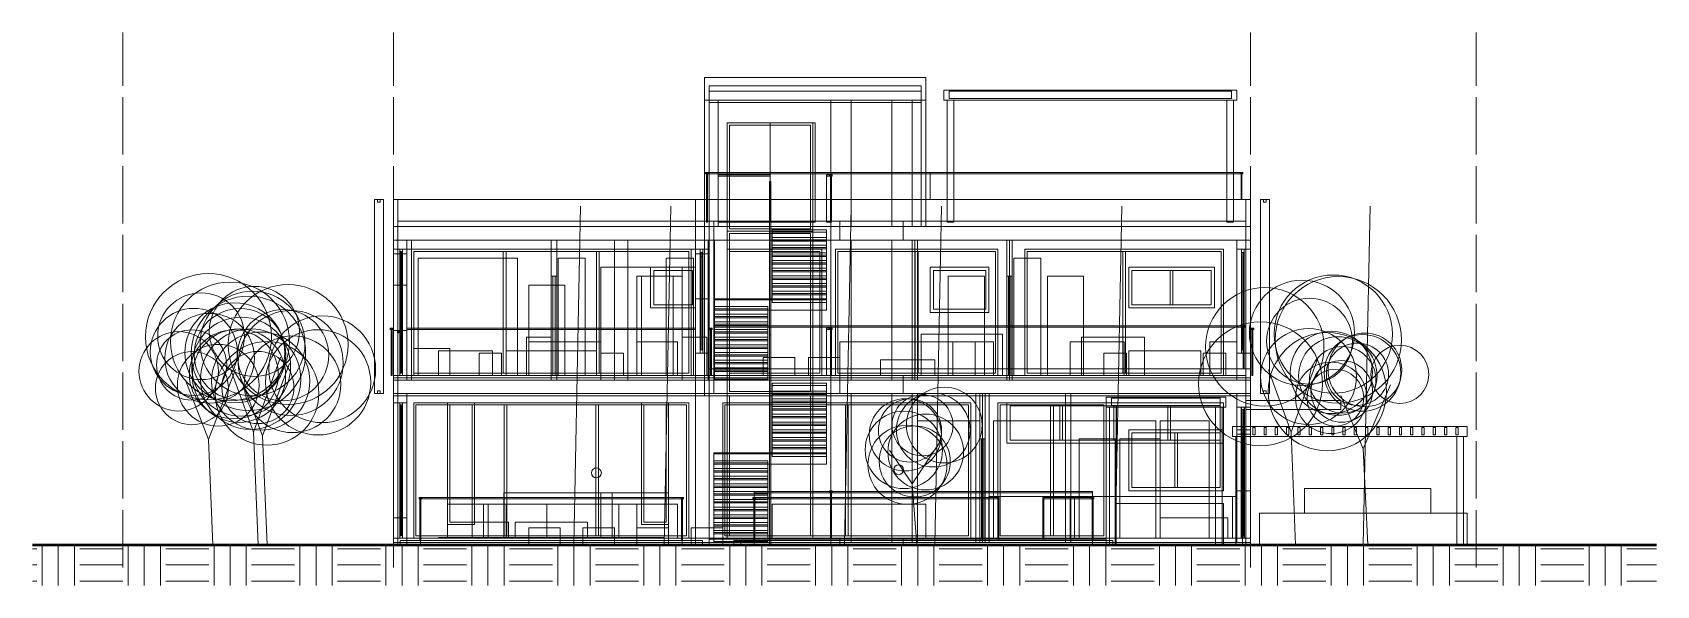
# Model space of a CAD drawing. Header units: metres. Extents: x -2 to 34, y -1.1 to 11.2.
import ezdxf

# ---------------------------------------------------------------- set-up
doc = ezdxf.new("R2010")
doc.units = ezdxf.units.M
doc.linetypes.add('DASHED', pattern=[1.524, 1.27, -0.254])
for name, color, linetype, lineweight in [('A-CUT', 7, 'Continuous', 50), ('A-HATCH', 8, 'Continuous', 9), ('A-HIDDEN', 8, 'DASHED', 18), ('A-THIN', 8, 'Continuous', 18)]:
    doc.layers.add(name, color=color, linetype=linetype, lineweight=lineweight)

msp = doc.modelspace()

# ---------------------------------------------------------------- hatches: boundary and pattern name
at = {"layer": 'A-HATCH'}
h = msp.add_hatch(dxfattribs=at)
h.set_pattern_fill('EARTH', scale=0.15)
h.paths.add_polyline_path([(34, -1.05), (34, -0.15), (-2, -0.15), (-2, -1.05), (34, -1.05)])

# ---------------------------------------------------------------- linework, layer by layer
at = {"layer": 'A-CUT'}
msp.add_line((-2, -0.15), (34, -0.15), dxfattribs=at)
at = {"layer": 'A-HIDDEN'}
for p, q in [((0, -0.65), (0, 11.2)), ((6, -0.65), (6, 11.2)), ((25, -0.65), (25, 11.2)), ((30, -0.65), (30, 11.2))]:
    msp.add_line(p, q, dxfattribs=at)
at = {"layer": 'A-THIN'}
for p, q in [((10, -0.15), (10.15, 7.35)), ((12, -0.15), (12.15, 7.35)), ((16, -0.15), (16.15, 7.35)), ((18, -0.15), (18.15, 7.35)), ((22, -0.15), (22.15, 7.35)), ((27.5, -0.15), (27.65, 7.35)), ((2.9, 2.343), (3.5, 4.005)), ((25.9, 2.343), (26.5, 4.005)), ((1.9, 2.181), (2.5, 3.735)), ((2.9, 2.343), (2.4, 3.728)), ((3.1, 2.262), (2.6, 3.602)), ((3.1, 2.262), (3.7, 3.87)), ((25.9, 2.343), (25.4, 3.728)), ((1.9, 2.181), (1.4, 3.476)), ((27.5, 1.979), (28.1, 3.398)), ((27.5, 1.979), (27, 3.161)), ((2, -0.15), (1.9, 2.181)), ((3, -0.15), (2.9, 2.343)), ((3.2, -0.15), (3.1, 2.262)), ((26, -0.15), (25.9, 2.343)), ((17.5, 1.2), (17, 1.95)), ((17.5, 1.2), (18.1, 2.1)), ((27.6, -0.15), (27.5, 1.979)), ((17.6, -0.15), (17.5, 1.2))]:
    msp.add_line(p, q, dxfattribs=at)
for points in [[(13.4, 3.15), (12.7, 3.15), (11.7, 3.15), (11.2, 3.15), (6, 3.15), (6, 7.5), (11.2, 7.5), (11.7, 7.5), (12.7, 7.5), (12.9, 7.5), (12.9, 10.2), (13.4, 10.2), (15.3, 10.2), (17.8, 10.2), (17.8, 7.5), (17.9, 7.5), (19.2, 7.5), (22.3, 7.5), (24.2, 7.5), (25, 7.5), (25, 3.15), (24.2, 3.15), (22.3, 3.15), (19.2, 3.15), (17.9, 3.15), (15.3, 3.15), (13.4, 3.15)], [(14.35, 6.9), (13, 6.9), (12.9, 6.9), (12.9, 10.2), (13, 10.2), (14.35, 10.2), (15.35, 10.2), (17.7, 10.2), (17.8, 10.2), (17.8, 6.9), (17.7, 6.9), (15.35, 6.9), (14.35, 6.9)], [(17.7, 9.9), (17.7, 10.02), (13, 10.02), (13, 9.9), (17.7, 9.9)], [(17.7, 9.65), (17.7, 9.9), (13, 9.9), (13, 9.65), (17.7, 9.65)], [(24.7, 9.7), (24.7, 9.92), (18.2, 9.92), (18.2, 9.7), (24.7, 9.7)], [(18.32, 9.92), (24.58, 9.92), (24.7, 9.92), (24.7, 9.7), (24.58, 9.7), (18.32, 9.7), (18.2, 9.7), (18.2, 9.92), (18.32, 9.92)], [(24.58, 9.74), (24.58, 9.9), (18.32, 9.9), (18.32, 9.74), (24.58, 9.74)], [(24.58, 9.74), (24.58, 9.9), (18.32, 9.9), (18.32, 9.74), (24.58, 9.74)], [(24.58, 9.74), (24.58, 9.9), (18.32, 9.9), (18.32, 9.74), (24.58, 9.74)], [(24.58, 9.74), (24.58, 9.9), (18.32, 9.9), (18.32, 9.74), (24.58, 9.74)], [(24.58, 9.74), (24.58, 9.9), (18.32, 9.9), (18.32, 9.74), (24.58, 9.74)], [(24.58, 9.74), (24.58, 9.9), (18.32, 9.9), (18.32, 9.74), (24.58, 9.74)], [(24.58, 9.74), (24.58, 9.9), (18.32, 9.9), (18.32, 9.74), (24.58, 9.74)], [(24.58, 9.74), (24.58, 9.9), (18.32, 9.9), (18.32, 9.74), (24.58, 9.74)], [(24.58, 9.74), (24.58, 9.9), (18.32, 9.9), (18.32, 9.74), (24.58, 9.74)], [(24.58, 9.74), (24.58, 9.9), (18.32, 9.9), (18.32, 9.74), (24.58, 9.74)], [(24.58, 9.74), (24.58, 9.9), (18.32, 9.9), (18.32, 9.74), (24.58, 9.74)], [(24.58, 9.74), (24.58, 9.9), (18.32, 9.9), (18.32, 9.74), (24.58, 9.74)], [(24.58, 9.74), (24.58, 9.9), (18.32, 9.9), (18.32, 9.74), (24.58, 9.74)], [(24.58, 9.74), (24.58, 9.9), (18.32, 9.9), (18.32, 9.74), (24.58, 9.74)], [(15.3, 9.7), (17.8, 9.7), (17.8, 6.9), (15.3, 6.9), (15.3, 9.2), (13.4, 9.2), (13.4, 6.9), (12.9, 6.9), (12.9, 9.7), (13.4, 9.7), (15.3, 9.7)], [(14.35, 6.9), (12.9, 6.9), (12.9, 9.7), (14.35, 9.7), (15.35, 9.7), (17.8, 9.7), (17.8, 6.9), (15.35, 6.9), (14.35, 6.9)], [(13, 6.9), (13, 9.7), (13.2, 9.7), (13.2, 6.9), (13, 6.9)], [(15.9, 6.9), (15.7, 6.9), (15.7, 9.7), (15.9, 9.7), (16.15, 9.7), (16.15, 6.9), (15.9, 6.9)], [(17.05, 9.7), (17.3, 9.7), (17.5, 9.7), (17.5, 6.9), (17.3, 6.9), (17.05, 6.9), (17.05, 9.7)], [(17.5, 6.9), (17.5, 9.7), (17.7, 9.7), (17.7, 6.9), (17.5, 6.9)], [(18.275, 7), (18.275, 9.7), (18.425, 9.7), (18.425, 7), (18.275, 7)], [(18.275, 7), (18.275, 9.7), (18.425, 9.7), (18.425, 7), (18.275, 7)], [(24.475, 7), (24.475, 9.7), (24.625, 9.7), (24.625, 7), (24.475, 7)], [(24.475, 7), (24.475, 9.7), (24.625, 9.7), (24.625, 7), (24.475, 7)], [(13.4, 7.5), (15.3, 7.5), (15.3, 9.2), (13.4, 9.2), (13.4, 7.5)], [(15.3, 0), (15.25, 0), (13.45, 0), (13.4, 0), (13.4, 0.05), (13.4, 3.15), (13.4, 3.2), (13.4, 3.25), (13.4, 6.75), (13.4, 6.8), (13.4, 6.8), (13.4, 6.85), (13.4, 9.15), (13.4, 9.2), (13.45, 9.2), (15.25, 9.2), (15.3, 9.2), (15.3, 9.15), (15.3, 6.85), (15.3, 6.8), (15.3, 6.8), (15.3, 6.75), (15.3, 3.25), (15.3, 3.2), (15.3, 3.15), (15.3, 0.05), (15.3, 0)], [(15.25, 9.15), (15.25, 6.85), (13.45, 6.85), (13.45, 9.15), (15.25, 9.15)], [(13.45, 9.15), (13.45, 6.85), (15.25, 6.85), (15.25, 9.15), (13.45, 9.15)], [(15.35, 7), (15.35, 9.2), (14.35, 9.2), (14.35, 7), (15.35, 7)], [(14.35, 7), (15.35, 7), (15.35, 9.2), (14.35, 9.2), (14.35, 7)], [(14.35, 7), (15.35, 7), (15.35, 9.2), (14.35, 9.2), (14.35, 7)], [(12.92, 8.07), (12.92, 8.1), (12.98, 8.1), (12.98, 8.07), (12.92, 8.07)], [(12.94, 7), (12.94, 8.1), (12.96, 8.1), (12.96, 7), (12.94, 7)], [(12.95, 7.5), (12.95, 8.1), (17.9, 8.1), (24.8, 8.1), (24.8, 7.5), (17.9, 7.5), (12.95, 7.5)], [(12.95, 8.07), (12.95, 8.1), (17.9, 8.1), (24.8, 8.1), (24.8, 8.07), (17.9, 8.07), (12.95, 8.07)], [(13.2, 8.05), (14.35, 8.05), (14.35, 7), (13.2, 7), (13.2, 8.05)], [(13.2, 8.05), (14.35, 8.05), (14.35, 8.02), (13.2, 8.02), (13.2, 8.05)], [(15.6, 8.05), (15.7, 8.05), (15.7, 7), (15.6, 7), (15.6, 8.05)], [(15.6, 8.05), (15.7, 8.05), (15.7, 8.02), (15.6, 8.02), (15.6, 8.05)], [(15.67, 8.05), (15.73, 8.05), (15.73, 8.02), (15.67, 8.02), (15.67, 8.05)], [(15.71, 8.05), (15.71, 7), (15.69, 7), (15.69, 8.05), (15.71, 8.05)], [(24.8, 7.5), (24.8, 8.1), (17.9, 8.1), (17.9, 7.5), (24.8, 7.5)], [(24.8, 8.07), (24.8, 8.1), (17.9, 8.1), (17.9, 8.07), (24.8, 8.07)], [(24.77, 8.07), (24.77, 8.1), (24.83, 8.1), (24.83, 8.07), (24.77, 8.07)], [(24.79, 7.5), (24.79, 8.1), (24.81, 8.1), (24.81, 7.5), (24.79, 7.5)], [(14.365, 7.9), (14.365, 3.6), (14.335, 3.6), (14.335, 7.9), (14.365, 7.9)], [(5.58, 3.2), (5.58, 7.5), (5.78, 7.5), (5.78, 3.2), (5.58, 3.2)], [(5.78, 3.2), (5.78, 7.5), (5.58, 7.5), (5.58, 3.2), (5.78, 3.2)], [(5.78, 3.2), (5.78, 7.5), (5.58, 7.5), (5.58, 3.2), (5.78, 3.2)], [(5.78, 3.2), (5.78, 7.5), (5.58, 7.5), (5.58, 3.2), (5.78, 3.2)], [(5.78, 3.2), (5.78, 7.5), (5.58, 7.5), (5.58, 3.2), (5.78, 3.2)], [(5.78, 3.2), (5.78, 7.5), (5.58, 7.5), (5.58, 3.2), (5.78, 3.2)], [(5.78, 3.2), (5.78, 7.5), (5.58, 7.5), (5.58, 3.2), (5.78, 3.2)], [(5.78, 3.2), (5.78, 7.5), (5.58, 7.5), (5.58, 3.2), (5.78, 3.2)], [(5.78, 3.2), (5.78, 7.5), (5.58, 7.5), (5.58, 3.2), (5.78, 3.2)], [(5.78, 3.2), (5.78, 7.5), (5.58, 7.5), (5.58, 3.2), (5.78, 3.2)], [(5.78, 3.2), (5.78, 7.5), (5.58, 7.5), (5.58, 3.2), (5.78, 3.2)], [(5.78, 3.2), (5.78, 7.5), (5.58, 7.5), (5.58, 3.2), (5.78, 3.2)], [(5.78, 3.2), (5.78, 7.5), (5.58, 7.5), (5.58, 3.2), (5.78, 3.2)], [(5.78, 3.2), (5.78, 7.5), (5.58, 7.5), (5.58, 3.2), (5.78, 3.2)], [(5.78, 3.2), (5.78, 7.5), (5.58, 7.5), (5.58, 3.2), (5.78, 3.2)], [(5.78, 3.2), (5.78, 7.5), (5.58, 7.5), (5.58, 3.2), (5.78, 3.2)], [(5.78, 3.2), (5.78, 7.5), (5.58, 7.5), (5.58, 3.2), (5.78, 3.2)], [(5.78, 3.2), (5.78, 7.5), (5.58, 7.5), (5.58, 3.2), (5.78, 3.2)], [(5.78, 3.2), (5.78, 7.5), (5.58, 7.5), (5.58, 3.2), (5.78, 3.2)], [(5.78, 3.2), (5.78, 7.5), (5.58, 7.5), (5.58, 3.2), (5.78, 3.2)], [(5.78, 3.2), (5.78, 7.5), (5.58, 7.5), (5.58, 3.2), (5.78, 3.2)], [(5.78, 3.2), (5.78, 7.5), (5.58, 7.5), (5.58, 3.2), (5.78, 3.2)], [(5.78, 3.2), (5.78, 7.5), (5.58, 7.5), (5.58, 3.2), (5.78, 3.2)], [(5.78, 3.2), (5.78, 7.5), (5.58, 7.5), (5.58, 3.2), (5.78, 3.2)], [(5.78, 3.2), (5.78, 7.5), (5.58, 7.5), (5.58, 3.2), (5.78, 3.2)], [(5.78, 3.2), (5.78, 7.5), (5.58, 7.5), (5.58, 3.2), (5.78, 3.2)], [(5.78, 3.2), (5.78, 7.5), (5.58, 7.5), (5.58, 3.2), (5.78, 3.2)], [(5.78, 3.2), (5.78, 7.5), (5.58, 7.5), (5.58, 3.2), (5.78, 3.2)], [(5.78, 3.2), (5.78, 7.5), (5.58, 7.5), (5.58, 3.2), (5.78, 3.2)], [(5.78, 3.2), (5.78, 7.5), (5.58, 7.5), (5.58, 3.2), (5.78, 3.2)], [(5.78, 3.2), (5.78, 7.5), (5.58, 7.5), (5.58, 3.2), (5.78, 3.2)], [(5.78, 3.2), (5.78, 7.5), (5.58, 7.5), (5.58, 3.2), (5.78, 3.2)], [(5.78, 3.2), (5.78, 7.5), (5.58, 7.5), (5.58, 3.2), (5.78, 3.2)], [(5.78, 3.2), (5.78, 7.5), (5.58, 7.5), (5.58, 3.2), (5.78, 3.2)], [(5.78, 3.2), (5.78, 7.5), (5.58, 7.5), (5.58, 3.2), (5.78, 3.2)], [(5.78, 3.2), (5.78, 7.5), (5.58, 7.5), (5.58, 3.2), (5.78, 3.2)], [(5.78, 3.2), (5.78, 7.5), (5.58, 7.5), (5.58, 3.2), (5.78, 3.2)], [(5.78, 3.2), (5.78, 7.5), (5.58, 7.5), (5.58, 3.2), (5.78, 3.2)], [(5.78, 3.2), (5.78, 7.5), (5.58, 7.5), (5.58, 3.2), (5.78, 3.2)], [(5.78, 3.2), (5.78, 7.5), (5.58, 7.5), (5.58, 3.2), (5.78, 3.2)], [(5.78, 3.2), (5.78, 7.5), (5.58, 7.5), (5.58, 3.2), (5.78, 3.2)], [(5.78, 3.2), (5.78, 7.5), (5.58, 7.5), (5.58, 3.2), (5.78, 3.2)], [(5.78, 3.2), (5.78, 7.5), (5.58, 7.5), (5.58, 3.2), (5.78, 3.2)], [(5.78, 3.2), (5.78, 7.5), (5.58, 7.5), (5.58, 3.2), (5.78, 3.2)], [(5.78, 3.2), (5.78, 7.5), (5.58, 7.5), (5.58, 3.2), (5.78, 3.2)], [(5.78, 3.2), (5.78, 7.5), (5.58, 7.5), (5.58, 3.2), (5.78, 3.2)], [(5.78, 3.2), (5.78, 7.5), (5.58, 7.5), (5.58, 3.2), (5.78, 3.2)], [(5.78, 3.2), (5.78, 7.5), (5.58, 7.5), (5.58, 3.2), (5.78, 3.2)], [(5.78, 3.2), (5.78, 7.5), (5.58, 7.5), (5.58, 3.2), (5.78, 3.2)], [(5.78, 3.2), (5.78, 7.5), (5.58, 7.5), (5.58, 3.2), (5.78, 3.2)], [(5.78, 3.2), (5.78, 7.5), (5.58, 7.5), (5.58, 3.2), (5.78, 3.2)], [(5.65, 7.44), (5.65, 7.5), (5.71, 7.5), (5.71, 7.44), (5.65, 7.44)], [(6, 6.9), (6, 7.5), (12.9, 7.5), (12.9, 6.9), (6, 6.9)], [(6.1, 3.15), (6.1, 7.5), (6, 7.5), (6, 3.15), (6.1, 3.15)], [(6, 5.6), (6, 7.5), (6.1, 7.5), (6.1, 5.6), (6, 5.6)], [(6.1, 3.15), (6.1, 7.5), (6, 7.5), (6, 3.15), (6.1, 3.15)], [(6.1, 3.15), (6.1, 7.5), (6, 7.5), (6, 3.15), (6.1, 3.15)], [(6, 6.3), (6, 7.5), (6.1, 7.5), (6.1, 6.3), (6, 6.3)], [(6.1, 3.15), (6.1, 7.5), (6, 7.5), (6, 3.15), (6.1, 3.15)], [(6, 6.3), (6, 7.5), (6.1, 7.5), (6.1, 6.3), (6, 6.3)], [(6.1, 3.15), (6.1, 7.5), (6, 7.5), (6, 3.15), (6.1, 3.15)], [(6, 6.4), (6, 7.5), (6.1, 7.5), (6.1, 6.4), (6, 6.4)], [(12.8, 7.5), (12.9, 7.5), (13, 7.5), (13, 6.9), (13, 3.15), (12.9, 3.15), (12.7, 3.15), (6.3, 3.15), (6.1, 3.15), (6, 3.15), (6, 6.9), (6, 7.5), (6.1, 7.5), (6.2, 7.5), (6.3, 7.5), (12.7, 7.5), (12.8, 7.5)], [(12.7, 3.15), (12.7, 7.5), (13, 7.5), (13.4, 7.5), (15.5, 7.5), (15.8, 7.5), (19.4, 7.5), (20, 7.5), (24.4, 7.5), (24.8, 7.5), (24.9, 7.5), (25, 7.5), (25, 6.9), (25, 3.15), (24.9, 3.15), (24.4, 3.15), (20, 3.15), (19.4, 3.15), (15.8, 3.15), (15.5, 3.15), (13.4, 3.15), (12.7, 3.15)], [(13, 3.15), (13, 7.5), (12.9, 7.5), (12.9, 3.15), (13, 3.15)], [(12.9, 6.3), (12.9, 7.5), (13, 7.5), (13, 6.3), (12.9, 6.3)], [(13, 3.15), (13, 7.5), (12.9, 7.5), (12.9, 3.15), (13, 3.15)], [(12.9, 6.4), (12.9, 7.5), (13, 7.5), (13, 6.4), (12.9, 6.4)], [(17.8, 6.9), (17.8, 7.5), (25, 7.5), (25, 6.9), (17.8, 6.9)], [(25, 3.15), (25, 7.5), (24.9, 7.5), (24.9, 3.15), (25, 3.15)], [(24.9, 6.4), (24.9, 7.5), (25, 7.5), (25, 6.4), (24.9, 6.4)], [(25.42, 3.2), (25.42, 7.5), (25.22, 7.5), (25.22, 3.2), (25.42, 3.2)], [(25.42, 3.2), (25.42, 7.5), (25.22, 7.5), (25.22, 3.2), (25.42, 3.2)], [(25.42, 3.2), (25.42, 7.5), (25.22, 7.5), (25.22, 3.2), (25.42, 3.2)], [(25.42, 3.2), (25.42, 7.5), (25.22, 7.5), (25.22, 3.2), (25.42, 3.2)], [(25.42, 3.2), (25.42, 7.5), (25.22, 7.5), (25.22, 3.2), (25.42, 3.2)], [(25.42, 3.2), (25.42, 7.5), (25.22, 7.5), (25.22, 3.2), (25.42, 3.2)], [(25.42, 3.2), (25.42, 7.5), (25.22, 7.5), (25.22, 3.2), (25.42, 3.2)], [(25.42, 3.2), (25.42, 7.5), (25.22, 7.5), (25.22, 3.2), (25.42, 3.2)], [(25.42, 3.2), (25.42, 7.5), (25.22, 7.5), (25.22, 3.2), (25.42, 3.2)], [(25.42, 3.2), (25.42, 7.5), (25.22, 7.5), (25.22, 3.2), (25.42, 3.2)], [(25.42, 3.2), (25.42, 7.5), (25.22, 7.5), (25.22, 3.2), (25.42, 3.2)], [(25.42, 3.2), (25.42, 7.5), (25.22, 7.5), (25.22, 3.2), (25.42, 3.2)], [(25.42, 3.2), (25.42, 7.5), (25.22, 7.5), (25.22, 3.2), (25.42, 3.2)], [(25.42, 3.2), (25.42, 7.5), (25.22, 7.5), (25.22, 3.2), (25.42, 3.2)], [(25.42, 3.2), (25.42, 7.5), (25.22, 7.5), (25.22, 3.2), (25.42, 3.2)], [(25.42, 3.2), (25.42, 7.5), (25.22, 7.5), (25.22, 3.2), (25.42, 3.2)], [(25.42, 3.2), (25.42, 7.5), (25.22, 7.5), (25.22, 3.2), (25.42, 3.2)], [(25.42, 3.2), (25.42, 7.5), (25.22, 7.5), (25.22, 3.2), (25.42, 3.2)], [(25.42, 3.2), (25.42, 7.5), (25.22, 7.5), (25.22, 3.2), (25.42, 3.2)], [(25.42, 3.2), (25.42, 7.5), (25.22, 7.5), (25.22, 3.2), (25.42, 3.2)], [(25.42, 3.2), (25.42, 7.5), (25.22, 7.5), (25.22, 3.2), (25.42, 3.2)], [(25.42, 3.2), (25.42, 7.5), (25.22, 7.5), (25.22, 3.2), (25.42, 3.2)], [(25.42, 3.2), (25.42, 7.5), (25.22, 7.5), (25.22, 3.2), (25.42, 3.2)], [(25.42, 3.2), (25.42, 7.5), (25.22, 7.5), (25.22, 3.2), (25.42, 3.2)], [(25.22, 3.2), (25.22, 7.5), (25.42, 7.5), (25.42, 3.2), (25.22, 3.2)], [(25.29, 7.44), (25.29, 7.5), (25.35, 7.5), (25.35, 7.44), (25.29, 7.44)], [(12.9, 6.9), (12.9, 7.02), (6.1, 7.02), (6.1, 6.9), (12.9, 6.9)], [(6.1, 6.6), (6.1, 6.9), (12.9, 6.9), (12.9, 6.6), (6.1, 6.6)], [(12.9, 7.02), (13.1, 7.02), (15.7, 7.02), (15.9, 7.02), (17.3, 7.02), (24.9, 7.02), (24.9, 6.9), (17.3, 6.9), (15.9, 6.9), (15.7, 6.9), (13.1, 6.9), (12.9, 6.9), (12.9, 7.02)], [(12.9, 6.9), (13.1, 6.9), (15.7, 6.9), (15.9, 6.9), (17.3, 6.9), (24.9, 6.9), (24.9, 6.6), (17.3, 6.6), (15.9, 6.6), (15.7, 6.6), (13.1, 6.6), (12.9, 6.6), (12.9, 6.9)], [(13.1, 6.9), (13.1, 7.02), (15.7, 7.02), (15.7, 6.9), (13.1, 6.9)], [(15.7, 6.9), (15.7, 6.6), (13.1, 6.6), (13.1, 6.9), (15.7, 6.9)], [(15.9, 6.9), (15.9, 7.02), (17.3, 7.02), (17.3, 6.9), (15.9, 6.9)], [(17.3, 6.9), (17.3, 6.6), (15.9, 6.6), (15.9, 6.9), (17.3, 6.9)], [(11.2, 6.6), (11.2, 3.5), (6, 3.5), (6, 6.6), (11.2, 6.6)], [(6.3, 3.5), (6, 3.5), (6, 6.6), (6.3, 6.6), (12.7, 6.6), (13, 6.6), (13, 3.5), (12.7, 3.5), (12.7, 6.4), (6.3, 6.4), (6.3, 3.5)], [(6.3, 3.5), (6.3, 6.6), (6.1, 6.6), (6.1, 3.5), (6.3, 3.5)], [(6.1, 5.6), (6.1, 6.6), (6.3, 6.6), (6.3, 5.6), (6.1, 5.6)], [(9, 3.5), (6.3, 3.5), (6.3, 3.5), (6.1, 3.5), (6.1, 6.6), (6.3, 6.6), (6.3, 6.6), (9, 6.6), (9.8, 6.6), (10.9, 6.6), (11.2, 6.6), (11.2, 3.5), (10.9, 3.5), (9.8, 3.5), (9, 3.5)], [(6.3, 3.5), (6.3, 6.6), (6.1, 6.6), (6.1, 3.5), (6.3, 3.5)], [(6.1, 6.6), (6.3, 6.6), (6.3, 6.3), (6.1, 6.3), (6.1, 6.6)], [(6.3, 3.5), (6.3, 6.6), (6.1, 6.6), (6.1, 3.5), (6.3, 3.5)], [(6.1, 6.3), (6.1, 6.6), (6.3, 6.6), (6.3, 6.3), (6.1, 6.3)], [(6.3, 3.5), (6.3, 6.6), (6.1, 6.6), (6.1, 3.5), (6.3, 3.5)], [(6.1, 6.4), (6.1, 6.6), (6.3, 6.6), (6.3, 6.4), (6.1, 6.4)], [(6.1, 3.5), (6.1, 6.6), (6.3, 6.6), (6.3, 3.5), (6.1, 3.5)], [(10.9, 3.5), (10.9, 6.6), (6.3, 6.6), (6.3, 3.5), (10.9, 3.5)], [(6.4, 3.5), (6.4, 6.6), (6.3, 6.6), (6.3, 3.5), (6.4, 3.5)], [(11.5, 3.5), (6.3, 3.5), (6.3, 6.6), (11.5, 6.6), (12.4, 6.6), (12.7, 6.6), (12.7, 3.5), (12.4, 3.5), (11.5, 3.5)], [(6.3, 3.5), (6.3, 6.6), (10.6, 6.6), (12.4, 6.6), (12.7, 6.6), (12.7, 3.5), (12.4, 3.5), (12.4, 6), (10.6, 6), (10.6, 3.5), (6.3, 3.5)], [(6.4, 3.5), (6.3, 3.5), (6.3, 6.6), (6.4, 6.6), (12.6, 6.6), (12.7, 6.6), (12.7, 3.5), (12.6, 3.5), (6.4, 3.5)], [(9.62, 3.5), (9.62, 6.6), (9.5, 6.6), (9.5, 3.5), (9.62, 3.5)], [(9.5, 5.8), (9.5, 6.6), (9.62, 6.6), (9.62, 5.8), (9.5, 5.8)], [(9.62, 3.5), (9.62, 6.6), (9.5, 6.6), (9.5, 3.5), (9.62, 3.5)], [(11.2, 6.6), (11.7, 6.6), (12.7, 6.6), (13.4, 6.6), (13.4, 3.5), (12.7, 3.5), (11.7, 3.5), (11.2, 3.5), (11.2, 6.6)], [(11.4, 3.5), (11.2, 3.5), (11.2, 6.6), (11.4, 6.6), (12.2, 6.6), (13.12, 6.6), (13.12, 3.5), (12.2, 3.5), (11.4, 3.5)], [(15.8, 6.6), (19.4, 6.6), (20, 6.6), (24.4, 6.6), (25, 6.6), (25, 3.5), (24.4, 3.5), (20, 3.5), (19.4, 3.5), (15.8, 3.5), (15.5, 3.5), (13.4, 3.5), (12.7, 3.5), (12.7, 6.6), (13.4, 6.6), (15.5, 6.6), (15.8, 6.6)], [(12.9, 3.5), (12.9, 6.6), (12.7, 6.6), (12.7, 3.5), (12.9, 3.5)], [(12.7, 6.3), (12.7, 6.6), (12.9, 6.6), (12.9, 6.3), (12.7, 6.3)], [(12.9, 3.5), (12.9, 6.6), (12.7, 6.6), (12.7, 3.5), (12.9, 3.5)], [(12.7, 6.4), (12.7, 6.6), (12.9, 6.6), (12.9, 6.4), (12.7, 6.4)], [(12.7, 3.5), (12.7, 6.6), (12.9, 6.6), (12.9, 3.5), (12.7, 3.5)], [(13.1, 3.5), (13.1, 6.6), (12.98, 6.6), (12.98, 3.5), (13.1, 3.5)], [(13.4, 6.8), (13.4, 3.2), (15.3, 3.2), (15.3, 6.8), (13.4, 6.8)], [(15.25, 6.75), (15.25, 3.25), (13.45, 3.25), (13.45, 6.75), (15.25, 6.75)], [(13.45, 6.75), (13.45, 3.25), (15.25, 3.25), (15.25, 6.75), (13.45, 6.75)], [(14.4, 6.83), (15.6, 6.83), (15.6, 6.78), (14.4, 6.78), (14.4, 6.83)], [(14.4, 6.78), (15.6, 6.78), (15.6, 6.58), (14.4, 6.58), (14.4, 6.78)], [(14.4, 6.66), (15.6, 6.66), (15.6, 6.61), (14.4, 6.61), (14.4, 6.66)], [(14.4, 6.61), (15.6, 6.61), (15.6, 6.41), (14.4, 6.41), (14.4, 6.61)], [(14.4, 6.49), (15.6, 6.49), (15.6, 6.44), (14.4, 6.44), (14.4, 6.49)], [(15.3, 3.5), (15.3, 6.6), (17.9, 6.6), (19.2, 6.6), (22.3, 6.6), (24.2, 6.6), (25, 6.6), (25, 3.5), (24.2, 3.5), (22.3, 3.5), (19.2, 3.5), (17.9, 3.5), (15.3, 3.5)], [(16.15, 6.6), (16.15, 3.5), (15.9, 3.5), (15.7, 3.5), (15.7, 6.6), (15.9, 6.6), (16.15, 6.6)], [(17.5, 6.6), (17.5, 3.5), (17.3, 3.5), (17.05, 3.5), (17.05, 6.6), (17.3, 6.6), (17.5, 6.6)], [(17.5, 3.5), (17.5, 6.6), (17.62, 6.6), (17.62, 3.5), (17.5, 3.5)], [(18.3, 3.5), (17.56, 3.5), (17.56, 6.6), (18.3, 6.6), (19.1, 6.6), (19.66, 6.6), (19.66, 3.5), (19.1, 3.5), (18.3, 3.5)], [(19.72, 6.6), (19.72, 3.5), (19.6, 3.5), (19.6, 6.6), (19.72, 6.6)], [(19.6, 5.8), (19.6, 6.6), (19.72, 6.6), (19.72, 5.8), (19.6, 5.8)], [(19.72, 3.5), (19.72, 6.6), (19.6, 6.6), (19.6, 3.5), (19.72, 3.5)], [(20.5, 3.5), (19.72, 3.5), (19.72, 6.6), (20.5, 6.6), (21.3, 6.6), (24.7, 6.6), (24.7, 3.5), (21.3, 3.5), (20.5, 3.5)], [(24.9, 3.5), (24.9, 6.6), (24.7, 6.6), (24.7, 3.5), (24.9, 3.5)], [(24.7, 6.4), (24.7, 6.6), (24.9, 6.6), (24.9, 6.4), (24.7, 6.4)], [(24.7, 3.5), (24.7, 6.6), (24.9, 6.6), (24.9, 3.5), (24.7, 3.5)], [(6.2, 3.6), (6.2, 6.4), (6.14, 6.4), (6.14, 3.6), (6.2, 3.6)], [(6.2, 3.6), (6.2, 6.4), (6.14, 6.4), (6.14, 3.6), (6.2, 3.6)], [(6.2, 3.6), (6.14, 3.6), (6.14, 3.65), (6.14, 6.35), (6.14, 6.4), (6.2, 6.4), (6.2, 6.35), (6.2, 3.65), (6.2, 3.6)], [(6.2, 3.6), (6.2, 6.3), (6.14, 6.3), (6.14, 3.6), (6.2, 3.6)], [(6.2, 3.6), (6.14, 3.6), (6.14, 3.65), (6.14, 6.25), (6.14, 6.3), (6.2, 6.3), (6.2, 6.25), (6.2, 3.65), (6.2, 3.6)], [(6.2, 4.6), (6.2, 6.3), (6.14, 6.3), (6.14, 4.6), (6.2, 4.6)], [(6.2, 4.6), (6.2, 6.3), (6.14, 6.3), (6.14, 4.6), (6.2, 4.6)], [(6.2, 4.6), (6.14, 4.6), (6.14, 4.67), (6.14, 6.23), (6.14, 6.3), (6.2, 6.3), (6.2, 6.23), (6.2, 4.67), (6.2, 4.6)], [(6.182, 3.65), (6.182, 6.35), (6.158, 6.35), (6.158, 3.65), (6.182, 3.65)], [(6.182, 3.65), (6.182, 6.25), (6.158, 6.25), (6.158, 3.65), (6.182, 3.65)], [(6.182, 4.67), (6.182, 6.23), (6.158, 6.23), (6.158, 4.67), (6.182, 4.67)], [(12.7, 6.4), (6.3, 6.4), (6.3, 3.5), (12.7, 3.5), (12.7, 6.4)], [(12.6, 3.6), (12.55, 3.6), (10.563, 3.6), (10.503, 3.6), (8.497, 3.6), (8.437, 3.6), (6.45, 3.6), (6.4, 3.6), (6.4, 3.65), (6.4, 6.35), (6.4, 6.4), (6.45, 6.4), (8.437, 6.4), (8.497, 6.4), (10.503, 6.4), (10.563, 6.4), (12.55, 6.4), (12.6, 6.4), (12.6, 6.35), (12.6, 3.65), (12.6, 3.6)], [(6.4, 3.6), (12.6, 3.6), (12.6, 6.4), (6.4, 6.4), (6.4, 3.6)], [(12.55, 3.65), (12.55, 6.35), (6.45, 6.35), (6.45, 3.65), (12.55, 3.65)], [(6.45, 3.65), (8.437, 3.65), (8.437, 6.35), (6.45, 6.35), (6.45, 3.65)], [(8.75, 3.6), (8.75, 6.2), (6.55, 6.2), (6.55, 3.6), (8.75, 3.6)], [(8.497, 3.65), (10.503, 3.65), (10.503, 6.35), (8.497, 6.35), (8.497, 3.65)], [(9.65, 3.6), (9.65, 6.2), (10.25, 6.2), (10.25, 3.6), (9.65, 3.6)], [(12.55, 3.65), (12.55, 6.35), (10.563, 6.35), (10.563, 3.65), (12.55, 3.65)], [(12.05, 3.6), (12.05, 6.2), (12.65, 6.2), (12.65, 3.6), (12.05, 3.6)], [(12.86, 4.1), (12.86, 6.4), (12.8, 6.4), (12.8, 4.1), (12.86, 4.1)], [(12.86, 4.1), (12.86, 6.4), (12.8, 6.4), (12.8, 4.1), (12.86, 4.1)], [(12.86, 4.1), (12.86, 6.4), (12.8, 6.4), (12.8, 4.1), (12.86, 4.1)], [(12.86, 4.1), (12.8, 4.1), (12.8, 4.17), (12.8, 6.33), (12.8, 6.4), (12.86, 6.4), (12.86, 6.33), (12.86, 4.17), (12.86, 4.1)], [(12.86, 5.3), (12.86, 6.3), (12.8, 6.3), (12.8, 5.3), (12.86, 5.3)], [(12.86, 5.3), (12.86, 6.3), (12.8, 6.3), (12.8, 5.3), (12.86, 5.3)], [(12.86, 5.3), (12.8, 5.3), (12.8, 5.37), (12.8, 6.23), (12.8, 6.3), (12.86, 6.3), (12.86, 6.23), (12.86, 5.37), (12.86, 5.3)], [(12.842, 4.17), (12.842, 6.33), (12.818, 6.33), (12.818, 4.17), (12.842, 4.17)], [(12.842, 5.37), (12.842, 6.23), (12.818, 6.23), (12.818, 5.37), (12.842, 5.37)], [(15.45, 3.6), (13.45, 3.6), (13.4, 3.6), (13.4, 3.65), (13.4, 6.35), (13.4, 6.4), (13.45, 6.4), (15.45, 6.4), (15.5, 6.4), (15.5, 6.35), (15.5, 3.65), (15.5, 3.6), (15.45, 3.6)], [(15.5, 6.4), (13.4, 6.4), (13.4, 3.6), (15.5, 3.6), (15.5, 6.4)], [(15.5, 3.6), (15.5, 6.4), (13.4, 6.4), (13.4, 3.6), (15.5, 3.6)], [(13.45, 3.65), (13.45, 6.35), (15.45, 6.35), (15.45, 3.65), (13.45, 3.65)], [(15.45, 3.65), (15.45, 6.35), (13.45, 6.35), (13.45, 3.65), (15.45, 3.65)], [(14.4, 6.44), (15.6, 6.44), (15.6, 6.24), (14.4, 6.24), (14.4, 6.44)], [(14.4, 6.32), (15.6, 6.32), (15.6, 6.27), (14.4, 6.27), (14.4, 6.32)], [(14.4, 6.27), (15.6, 6.27), (15.6, 6.07), (14.4, 6.07), (14.4, 6.27)], [(14.4, 6.15), (15.6, 6.15), (15.6, 6.1), (14.4, 6.1), (14.4, 6.15)], [(19.4, 3.6), (19.35, 3.6), (17.63, 3.6), (17.57, 3.6), (15.85, 3.6), (15.8, 3.6), (15.8, 3.65), (15.8, 6.35), (15.8, 6.4), (15.85, 6.4), (17.57, 6.4), (17.63, 6.4), (19.35, 6.4), (19.4, 6.4), (19.4, 6.35), (19.4, 3.65), (19.4, 3.6)], [(15.8, 3.6), (19.4, 3.6), (19.4, 6.4), (15.8, 6.4), (15.8, 3.6)], [(15.8, 6.4), (15.8, 3.6), (19.4, 3.6), (19.4, 6.4), (15.8, 6.4)], [(15.85, 6.35), (19.35, 6.35), (19.35, 3.65), (15.85, 3.65), (15.85, 6.35)], [(15.85, 6.35), (15.85, 3.65), (17.57, 3.65), (17.57, 6.35), (15.85, 6.35)], [(17.63, 6.35), (17.63, 3.65), (19.35, 3.65), (19.35, 6.35), (17.63, 6.35)], [(20.35, 3.6), (20.35, 6.2), (19.75, 6.2), (19.75, 3.6), (20.35, 3.6)], [(20, 6.35), (20, 6.4), (20.05, 6.4), (22.17, 6.4), (22.23, 6.4), (24.35, 6.4), (24.4, 6.4), (24.4, 6.35), (24.4, 3.65), (24.4, 3.6), (24.35, 3.6), (22.23, 3.6), (22.17, 3.6), (20.05, 3.6), (20, 3.6), (20, 3.65), (20, 6.35)], [(24.4, 3.6), (24.4, 6.4), (20, 6.4), (20, 3.6), (24.4, 3.6)], [(24.4, 3.6), (24.4, 6.4), (20, 6.4), (20, 3.6), (24.4, 3.6)], [(20.05, 6.35), (24.35, 6.35), (24.35, 3.65), (20.05, 3.65), (20.05, 6.35)], [(22.17, 6.35), (20.05, 6.35), (20.05, 3.65), (22.17, 3.65), (22.17, 6.35)], [(24.35, 6.35), (22.23, 6.35), (22.23, 3.65), (24.35, 3.65), (24.35, 6.35)], [(24.86, 4.1), (24.86, 6.4), (24.8, 6.4), (24.8, 4.1), (24.86, 4.1)], [(24.86, 4.1), (24.86, 6.4), (24.8, 6.4), (24.8, 4.1), (24.86, 4.1)], [(24.86, 4.1), (24.8, 4.1), (24.8, 4.17), (24.8, 6.33), (24.8, 6.4), (24.86, 6.4), (24.86, 6.33), (24.86, 4.17), (24.86, 4.1)], [(24.842, 4.17), (24.842, 6.33), (24.818, 6.33), (24.818, 4.17), (24.842, 4.17)], [(9.585, 3.6), (9.585, 5.8), (9.535, 5.8), (9.535, 3.6), (9.585, 3.6)], [(12.2, 3.6), (12.2, 5.8), (11.4, 5.8), (11.4, 3.6), (12.2, 3.6)], [(11.4, 3.6), (12.2, 3.6), (12.2, 5.8), (11.4, 5.8), (11.4, 3.6)], [(12.4, 3.6), (12.4, 5.8), (11.5, 5.8), (11.5, 3.6), (12.4, 3.6)], [(11.5, 3.6), (12.4, 3.6), (12.4, 5.8), (11.5, 5.8), (11.5, 3.6)], [(12.7, 5.1), (12.7, 6), (11.7, 6), (11.7, 5.1), (12.7, 5.1)], [(11.7, 5.17), (11.7, 5.93), (11.7, 6), (11.77, 6), (12.63, 6), (12.7, 6), (12.7, 5.93), (12.7, 5.17), (12.7, 5.1), (12.63, 5.1), (11.77, 5.1), (11.7, 5.1), (11.7, 5.17)], [(12.7, 6), (11.7, 6), (11.7, 5.1), (12.7, 5.1), (12.7, 6)], [(11.77, 5.17), (11.77, 5.93), (12.63, 5.93), (12.63, 5.17), (11.77, 5.17)], [(12.63, 5.93), (11.77, 5.93), (11.77, 5.17), (12.63, 5.17), (12.63, 5.93)], [(14.4, 6.1), (15.6, 6.1), (15.6, 5.9), (14.4, 5.9), (14.4, 6.1)], [(14.4, 5.98), (15.6, 5.98), (15.6, 5.93), (14.4, 5.93), (14.4, 5.98)], [(14.4, 5.93), (15.6, 5.93), (15.6, 5.73), (14.4, 5.73), (14.4, 5.93)], [(14.4, 5.81), (15.6, 5.81), (15.6, 5.76), (14.4, 5.76), (14.4, 5.81)], [(14.4, 5.76), (15.6, 5.76), (15.6, 5.56), (14.4, 5.56), (14.4, 5.76)], [(19.2, 5), (19.2, 6), (17.9, 6), (17.9, 5), (19.2, 5)], [(17.97, 6), (19.13, 6), (19.2, 6), (19.2, 5.93), (19.2, 5.07), (19.2, 5), (19.13, 5), (17.97, 5), (17.9, 5), (17.9, 5.07), (17.9, 5.93), (17.9, 6), (17.97, 6)], [(19.2, 6), (17.9, 6), (17.9, 5), (19.2, 5), (19.2, 6)], [(19.13, 5.93), (19.13, 5.07), (17.97, 5.07), (17.97, 5.93), (19.13, 5.93)], [(19.13, 5.93), (17.97, 5.93), (17.97, 5.07), (19.13, 5.07), (19.13, 5.93)], [(19.1, 3.6), (19.1, 5.8), (18.3, 5.8), (18.3, 3.6), (19.1, 3.6)], [(18.3, 3.6), (19.1, 3.6), (19.1, 5.8), (18.3, 5.8), (18.3, 3.6)], [(19.685, 3.6), (19.685, 5.8), (19.635, 5.8), (19.635, 3.6), (19.685, 3.6)], [(21.3, 3.6), (21.3, 5.8), (20.5, 5.8), (20.5, 3.6), (21.3, 3.6)], [(20.5, 3.6), (21.3, 3.6), (21.3, 5.8), (20.5, 5.8), (20.5, 3.6)], [(24.2, 6), (22.3, 6), (22.3, 5.1), (24.2, 5.1), (24.2, 6)], [(22.37, 6), (23.22, 6), (23.28, 6), (24.13, 6), (24.2, 6), (24.2, 5.93), (24.2, 5.17), (24.2, 5.1), (24.13, 5.1), (23.28, 5.1), (23.22, 5.1), (22.37, 5.1), (22.3, 5.1), (22.3, 5.17), (22.3, 5.93), (22.3, 6), (22.37, 6)], [(24.2, 6), (22.3, 6), (22.3, 5.1), (24.2, 5.1), (24.2, 6)], [(22.37, 5.17), (22.37, 5.93), (24.13, 5.93), (24.13, 5.17), (22.37, 5.17)], [(23.22, 5.93), (22.37, 5.93), (22.37, 5.17), (23.22, 5.17), (23.22, 5.93)], [(23.28, 5.93), (23.28, 5.17), (24.13, 5.17), (24.13, 5.93), (23.28, 5.93)], [(6.2, 4.6), (6.2, 5.6), (6.14, 5.6), (6.14, 4.6), (6.2, 4.6)], [(6.2, 4.6), (6.14, 4.6), (6.14, 4.67), (6.14, 5.53), (6.14, 5.6), (6.2, 5.6), (6.2, 5.53), (6.2, 4.67), (6.2, 4.6)], [(6.182, 4.67), (6.182, 5.53), (6.158, 5.53), (6.158, 4.67), (6.182, 4.67)], [(9.8, 3.6), (9.8, 5.6), (9, 5.6), (9, 3.6), (9.8, 3.6)], [(9, 3.6), (9.8, 3.6), (9.8, 5.6), (9, 5.6), (9, 3.6)], [(14.4, 5.64), (15.6, 5.64), (15.6, 5.59), (14.4, 5.59), (14.4, 5.64)], [(14.4, 5.59), (15.6, 5.59), (15.6, 5.39), (14.4, 5.39), (14.4, 5.59)], [(14.4, 5.47), (15.6, 5.47), (15.6, 5.42), (14.4, 5.42), (14.4, 5.47)], [(14.4, 5.42), (15.6, 5.42), (15.6, 5.22), (14.4, 5.22), (14.4, 5.42)], [(12.7, 3.5), (12.7, 5.3), (12.9, 5.3), (12.9, 3.5), (12.7, 3.5)], [(12.9, 3.15), (12.9, 5.3), (13, 5.3), (13, 3.15), (12.9, 3.15)], [(13.1, 5.05), (13.1, 5.3), (15.6, 5.3), (15.6, 5.05), (13.1, 5.05)], [(13.1, 5.28), (13.1, 5.3), (15.6, 5.3), (15.6, 5.28), (13.1, 5.28)], [(13.1, 5.13), (14.3, 5.13), (14.3, 5.08), (13.1, 5.08), (13.1, 5.13)], [(13.1, 5.08), (14.3, 5.08), (14.3, 4.88), (13.1, 4.88), (13.1, 5.08)], [(13.1, 4.96), (14.3, 4.96), (14.3, 4.91), (13.1, 4.91), (13.1, 4.96)], [(13.1, 4.91), (14.3, 4.91), (14.3, 4.71), (13.1, 4.71), (13.1, 4.91)], [(13.1, 4.79), (14.3, 4.79), (14.3, 4.74), (13.1, 4.74), (13.1, 4.79)], [(13.1, 4.74), (14.3, 4.74), (14.3, 4.54), (13.1, 4.54), (13.1, 4.74)], [(24.9, 3.75), (24.9, 4.7), (13.1, 4.7), (13.1, 3.75), (24.9, 3.75)], [(24.9, 4.67), (24.9, 4.7), (13.1, 4.7), (13.1, 4.67), (24.9, 4.67)], [(24.88, 4.67), (24.88, 4.7), (24.82, 4.7), (24.82, 4.67), (24.88, 4.67)], [(24.86, 3.75), (24.86, 4.7), (24.84, 4.7), (24.84, 3.75), (24.86, 3.75)], [(5.99, 4.62), (5.99, 4.65), (5.93, 4.65), (5.93, 4.62), (5.99, 4.62)], [(5.97, 3.6), (5.97, 4.65), (5.95, 4.65), (5.95, 3.6), (5.97, 3.6)], [(6, 3.15), (6, 4.6), (6.1, 4.6), (6.1, 3.15), (6, 3.15)], [(6, 3.15), (6, 4.6), (6.1, 4.6), (6.1, 3.15), (6, 3.15)], [(6.12, 4.55), (6.12, 4.6), (6.09, 4.6), (6.09, 4.55), (6.12, 4.55)], [(6.1, 3.5), (6.1, 4.6), (6.3, 4.6), (6.3, 3.5), (6.1, 3.5)], [(6.1, 3.5), (6.1, 4.6), (6.3, 4.6), (6.3, 3.5), (6.1, 3.5)], [(12.7, 3.6), (12.7, 4.65), (6.3, 4.65), (6.3, 3.6), (12.7, 3.6)], [(12.7, 4.62), (12.7, 4.65), (6.3, 4.65), (6.3, 4.62), (12.7, 4.62)], [(9.5, 3.6), (9.5, 4.45), (8.95, 4.45), (8.95, 3.6), (9.5, 3.6)], [(10.6, 3.6), (10.6, 4.35), (9, 4.35), (9, 3.6), (10.6, 3.6)], [(12.3, 3.6), (12.3, 4.35), (11.4, 4.35), (11.4, 3.6), (12.3, 3.6)], [(12.95, 3.6), (12.95, 4.45), (12.4, 4.45), (12.4, 3.6), (12.95, 3.6)], [(13.07, 4.62), (13.07, 4.65), (13.01, 4.65), (13.01, 4.62), (13.07, 4.62)], [(13.05, 3.6), (13.05, 4.65), (13.03, 4.65), (13.03, 3.6), (13.05, 3.6)], [(13.1, 4.62), (14.3, 4.62), (14.3, 4.57), (13.1, 4.57), (13.1, 4.62)], [(13.1, 4.57), (14.3, 4.57), (14.3, 4.37), (13.1, 4.37), (13.1, 4.57)], [(13.1, 4.45), (14.3, 4.45), (14.3, 4.4), (13.1, 4.4), (13.1, 4.45)], [(13.1, 4.4), (14.3, 4.4), (14.3, 4.2), (13.1, 4.2), (13.1, 4.4)], [(14.365, 0), (14.365, 4.5), (14.335, 4.5), (14.335, 0), (14.365, 0)], [(15.6, 3.6), (15.6, 4.65), (15.7, 4.65), (15.7, 3.6), (15.6, 3.6)], [(15.6, 4.62), (15.6, 4.65), (15.7, 4.65), (15.7, 4.62), (15.6, 4.62)], [(15.67, 4.65), (15.73, 4.65), (15.73, 4.62), (15.67, 4.62), (15.67, 4.65)], [(15.69, 4.65), (15.71, 4.65), (15.71, 3.6), (15.69, 3.6), (15.69, 4.65)], [(18.9, 3.6), (18.9, 4.35), (15.9, 4.35), (15.9, 3.6), (18.9, 3.6)], [(19.5, 3.6), (19.5, 4.52), (17.7, 4.52), (17.7, 3.6), (19.5, 3.6)], [(19.3, 3.6), (19.3, 4.35), (18.4, 4.35), (18.4, 3.6), (19.3, 3.6)], [(22.2, 3.6), (22.2, 4.35), (21, 4.35), (21, 3.6), (22.2, 3.6)], [(22.65, 3.6), (22.65, 4.45), (21.25, 4.45), (21.25, 3.6), (22.65, 3.6)], [(24.7, 3.6), (24.7, 4.35), (24.1, 4.35), (24.1, 3.6), (24.7, 3.6)], [(25.07, 4.62), (25.07, 4.65), (25.01, 4.65), (25.01, 4.62), (25.07, 4.62)], [(25.05, 3.6), (25.05, 4.65), (25.03, 4.65), (25.03, 3.6), (25.05, 3.6)], [(7.25, 3.6), (7.25, 4.2), (6.45, 4.2), (6.45, 3.6), (7.25, 3.6)], [(8.2, 3.6), (8.2, 4.15), (7, 4.15), (7, 3.6), (8.2, 3.6)], [(7.9, 3.6), (7.9, 4.1), (8.4, 4.1), (8.4, 3.6), (7.9, 3.6)], [(10.5, 3.6), (10.5, 4.15), (8.5, 4.15), (8.5, 3.6), (10.5, 3.6)], [(10.6, 3.6), (10.6, 4.1), (11.1, 4.1), (11.1, 3.6), (10.6, 3.6)], [(12.7, 3.5), (12.7, 4.1), (12.9, 4.1), (12.9, 3.5), (12.7, 3.5)], [(12.9, 3.15), (12.9, 4.1), (13, 4.1), (13, 3.15), (12.9, 3.15)], [(13.1, 4.28), (14.3, 4.28), (14.3, 4.23), (13.1, 4.23), (13.1, 4.28)], [(13.1, 4.23), (14.3, 4.23), (14.3, 4.03), (13.1, 4.03), (13.1, 4.23)], [(13.1, 4.11), (14.3, 4.11), (14.3, 4.06), (13.1, 4.06), (13.1, 4.11)], [(13.1, 4.06), (14.3, 4.06), (14.3, 3.86), (13.1, 3.86), (13.1, 4.06)], [(14.2, 4), (14.9, 4), (14.9, 3.6), (14.2, 3.6), (14.2, 4)], [(15.2, 4), (15.9, 4), (15.9, 3.6), (15.2, 3.6), (15.2, 4)], [(21.75, 3.6), (21.75, 4.1), (22.25, 4.1), (22.25, 3.6), (21.75, 3.6)], [(23.9, 3.6), (23.9, 4.15), (22.3, 4.15), (22.3, 3.6), (23.9, 3.6)], [(23.95, 3.6), (23.95, 4.1), (24.45, 4.1), (24.45, 3.6), (23.95, 3.6)], [(24.7, 3.5), (24.7, 4.1), (24.9, 4.1), (24.9, 3.5), (24.7, 3.5)], [(24.9, 3.15), (24.9, 4.1), (25, 4.1), (25, 3.15), (24.9, 3.15)], [(6.1, -0.15), (6, -0.15), (6, 3.55), (6.1, 3.55), (6.45, 3.55), (12.55, 3.55), (13, 3.55), (13, 3.75), (24.8, 3.75), (25, 3.75), (25, 3.55), (25, 3.5), (25, -0.15), (24.9, -0.15), (24.4, -0.15), (22.3, -0.15), (21.8, -0.15), (19.4, -0.15), (18.8, -0.15), (13.3, -0.15), (12.55, -0.15), (6.45, -0.15), (6.1, -0.15)], [(6, 3.15), (6, 3.6), (6.1, 3.6), (6.1, 3.15), (6, 3.15)], [(6, 3.15), (6, 3.6), (6.1, 3.6), (6.1, 3.15), (6, 3.15)], [(6.1, 3.6), (6.3, 3.6), (6.3, 3.5), (6.1, 3.5), (6.1, 3.6)], [(6.1, 3.5), (6.1, 3.6), (6.3, 3.6), (6.3, 3.5), (6.1, 3.5)], [(12.9, 3.5), (12.9, 3.6), (6.1, 3.6), (6.1, 3.5), (12.9, 3.5)], [(9.5, 3.5), (9.5, 3.6), (9.62, 3.6), (9.62, 3.5), (9.5, 3.5)], [(13.1, 3.6), (15.7, 3.6), (15.9, 3.6), (17.3, 3.6), (24.9, 3.6), (24.9, 3.5), (17.3, 3.5), (15.9, 3.5), (15.7, 3.5), (13.1, 3.5), (12.9, 3.5), (12.9, 3.6), (13.1, 3.6)], [(13.1, 3.94), (14.3, 3.94), (14.3, 3.89), (13.1, 3.89), (13.1, 3.94)], [(13.1, 3.89), (14.3, 3.89), (14.3, 3.69), (13.1, 3.69), (13.1, 3.89)], [(13.1, 3.77), (14.3, 3.77), (14.3, 3.72), (13.1, 3.72), (13.1, 3.77)], [(13.1, 3.72), (14.3, 3.72), (14.3, 3.52), (13.1, 3.52), (13.1, 3.72)], [(13.1, 3.6), (15.7, 3.6), (15.7, 3.5), (13.1, 3.5), (13.1, 3.6)], [(15.9, 3.6), (17.3, 3.6), (17.3, 3.5), (15.9, 3.5), (15.9, 3.6)], [(18, 3.6), (18, 3.95), (16.8, 3.95), (16.8, 3.6), (18, 3.6)], [(19.6, 3.5), (19.6, 3.6), (19.72, 3.6), (19.72, 3.5), (19.6, 3.5)], [(5.65, 3.2), (5.65, 3.26), (5.71, 3.26), (5.71, 3.2), (5.65, 3.2)], [(6, -0.15), (6, 3.55), (7.2, 3.55), (7.8, 3.55), (11.5, 3.55), (12.1, 3.55), (13.4, 3.55), (15.3, 3.55), (19.6, 3.55), (24.4, 3.55), (25, 3.55), (25, -0.15), (24.4, -0.15), (19.6, -0.15), (15.3, -0.15), (13.4, -0.15), (12.1, -0.15), (11.5, -0.15), (7.8, -0.15), (7.2, -0.15), (6, -0.15)], [(6.1, -0.15), (6.1, 3.55), (6, 3.55), (6, -0.15), (6.1, -0.15)], [(6, 3.55), (6.1, 3.55), (6.1, 3), (6, 3), (6, 3.55)], [(6.1, -0.15), (6.1, 3.55), (6, 3.55), (6, -0.15), (6.1, -0.15)], [(6, 3), (6, 3.55), (6.1, 3.55), (6.1, 3), (6, 3)], [(6.1, 3.2), (6.1, 3.5), (12.9, 3.5), (12.9, 3.2), (6.1, 3.2)], [(13.1, 3.5), (15.7, 3.5), (15.9, 3.5), (17.3, 3.5), (24.9, 3.5), (24.9, 3.2), (17.3, 3.2), (15.9, 3.2), (15.7, 3.2), (13.1, 3.2), (12.9, 3.2), (12.9, 3.5), (13.1, 3.5)], [(15.7, 3.5), (15.7, 3.2), (13.1, 3.2), (13.1, 3.5), (15.7, 3.5)], [(14.4, 3.429), (15.6, 3.429), (15.6, 3.379), (14.4, 3.379), (14.4, 3.429)], [(14.4, 3.379), (15.6, 3.379), (15.6, 3.179), (14.4, 3.179), (14.4, 3.379)], [(14.4, 3.257), (15.6, 3.257), (15.6, 3.207), (14.4, 3.207), (14.4, 3.257)], [(17.3, 3.5), (17.3, 3.2), (15.9, 3.2), (15.9, 3.5), (17.3, 3.5)], [(25, -0.15), (25, 3.55), (24.9, 3.55), (24.9, -0.15), (25, -0.15)], [(24.9, 2.9), (24.9, 3.55), (25, 3.55), (25, 2.9), (24.9, 2.9)], [(25, -0.15), (25, 3.55), (24.9, 3.55), (24.9, -0.15), (25, -0.15)], [(24.9, 2.9), (24.9, 3.55), (25, 3.55), (25, 2.9), (24.9, 2.9)], [(24.9, 3.55), (25, 3.55), (25, -0.15), (24.9, -0.15), (24.9, 3.55)], [(24.9, 2.3), (24.9, 3.55), (25, 3.55), (25, 2.3), (24.9, 2.3)], [(25, -0.15), (25, 3.55), (24.9, 3.55), (24.9, -0.15), (25, -0.15)], [(24.9, 2.4), (24.9, 3.55), (25, 3.55), (25, 2.4), (24.9, 2.4)], [(25.29, 3.2), (25.29, 3.26), (25.35, 3.26), (25.35, 3.2), (25.29, 3.2)], [(6, 3.2), (7.2, 3.2), (7.8, 3.2), (11.5, 3.2), (12.1, 3.2), (13.4, 3.2), (13.4, 0), (15.3, 0), (15.3, 3.2), (19.6, 3.2), (24.4, 3.2), (25, 3.2), (25, -0.1), (24.4, -0.1), (19.6, -0.1), (15.3, -0.1), (13.4, -0.1), (12.1, -0.1), (11.5, -0.1), (7.8, -0.1), (7.2, -0.1), (6, -0.1), (6, 3.2)], [(6, -0.1), (6, 3.2), (6.45, 3.2), (12.55, 3.2), (13.3, 3.2), (18.8, 3.2), (19.4, 3.2), (21.8, 3.2), (22.3, 3.2), (24.4, 3.2), (25, 3.2), (25, -0.1), (24.4, -0.1), (22.3, -0.1), (21.8, -0.1), (19.4, -0.1), (18.8, -0.1), (13.3, -0.1), (12.55, -0.1), (6.45, -0.1), (6, -0.1)], [(6, 3.2), (6.3, 3.2), (6.3, -0.1), (6, -0.1), (6, 3.2)], [(6.3, -0.1), (6.3, 3.2), (6.1, 3.2), (6.1, -0.1), (6.3, -0.1)], [(6.1, 3.2), (6.3, 3.2), (6.3, 3), (6.1, 3), (6.1, 3.2)], [(6.3, -0.1), (6.3, 3.2), (6.1, 3.2), (6.1, -0.1), (6.3, -0.1)], [(6.1, 3), (6.1, 3.2), (6.3, 3.2), (6.3, 3), (6.1, 3)], [(6.1, -0.1), (6.1, 3.2), (6.3, 3.2), (6.3, -0.1), (6.1, -0.1)], [(6.2, 0.45), (6.2, 3), (6.14, 3), (6.14, 0.45), (6.2, 0.45)], [(6.2, 0.45), (6.2, 3), (6.14, 3), (6.14, 0.45), (6.2, 0.45)], [(6.2, 0.45), (6.14, 0.45), (6.14, 0.5), (6.14, 2.95), (6.14, 3), (6.2, 3), (6.2, 2.95), (6.2, 0.5), (6.2, 0.45)], [(6.2, 0), (6.2, 3), (6.14, 3), (6.14, 0), (6.2, 0)], [(6.2, 0), (6.2, 3), (6.14, 3), (6.14, 0), (6.2, 0)], [(6.2, 0), (6.14, 0), (6.14, 0.05), (6.14, 2.95), (6.14, 3), (6.2, 3), (6.2, 2.95), (6.2, 0.05), (6.2, 0)], [(6.182, 0.5), (6.182, 2.95), (6.158, 2.95), (6.158, 0.5), (6.182, 0.5)], [(6.182, 0.05), (6.182, 2.95), (6.158, 2.95), (6.158, 0.05), (6.182, 0.05)], [(6.45, 3), (6.5, 3), (8.453, 3), (8.513, 3), (10.487, 3), (10.547, 3), (12.5, 3), (12.55, 3), (12.55, 2.95), (12.55, 0.05), (12.55, 0), (12.5, 0), (10.547, 0), (10.487, 0), (8.513, 0), (8.453, 0), (6.5, 0), (6.45, 0), (6.45, 0.05), (6.45, 2.95), (6.45, 3)], [(12.55, 0), (12.55, 3), (6.45, 3), (6.45, 0), (12.55, 0)], [(12.55, 0), (12.55, 3), (6.45, 3), (6.45, 0), (12.55, 0)], [(6.5, 2.95), (12.5, 2.95), (12.5, 0.05), (6.5, 0.05), (6.5, 2.95)], [(8.453, 0.05), (8.453, 2.95), (6.5, 2.95), (6.5, 0.05), (8.453, 0.05)], [(7.8, 0.3), (7.8, 3), (7.2, 3), (7.2, 0.3), (7.8, 0.3)], [(7.25, 3), (7.75, 3), (7.8, 3), (7.8, 2.95), (7.8, 0.35), (7.8, 0.3), (7.75, 0.3), (7.25, 0.3), (7.2, 0.3), (7.2, 0.35), (7.2, 2.95), (7.2, 3), (7.25, 3)], [(7.8, 3), (7.2, 3), (7.2, 0.3), (7.8, 0.3), (7.8, 3)], [(7.75, 2.95), (7.75, 0.35), (7.25, 0.35), (7.25, 2.95), (7.75, 2.95)], [(7.75, 2.95), (7.25, 2.95), (7.25, 0.35), (7.75, 0.35), (7.75, 2.95)], [(10.487, 0.05), (10.487, 2.95), (8.513, 2.95), (8.513, 0.05), (10.487, 0.05)], [(12.5, 0.05), (12.5, 2.95), (10.547, 2.95), (10.547, 0.05), (12.5, 0.05)], [(11.5, 0.3), (12.1, 0.3), (12.1, 3), (11.5, 3), (11.5, 0.3)], [(11.55, 0.3), (11.5, 0.3), (11.5, 0.35), (11.5, 2.95), (11.5, 3), (11.55, 3), (12.05, 3), (12.1, 3), (12.1, 2.95), (12.1, 0.35), (12.1, 0.3), (12.05, 0.3), (11.55, 0.3)], [(12.1, 0.3), (12.1, 3), (11.5, 3), (11.5, 0.3), (12.1, 0.3)], [(12.05, 2.95), (12.05, 0.35), (11.55, 0.35), (11.55, 2.95), (12.05, 2.95)], [(11.55, 2.95), (11.55, 0.35), (12.05, 0.35), (12.05, 2.95), (11.55, 2.95)], [(13, -0.1), (13, 3.2), (12.7, 3.2), (12.7, -0.1), (13, -0.1)], [(12.7, -0.1), (12.7, 3.2), (13, 3.2), (13, -0.1), (12.7, -0.1)], [(12.7, 3.2), (13, 3.2), (13, -0.1), (12.7, -0.1), (12.7, 3.2)], [(16.08, 3), (18.75, 3), (18.8, 3), (18.8, 2.95), (18.8, 0.05), (18.8, 0), (18.75, 0), (16.08, 0), (16.02, 0), (13.35, 0), (13.3, 0), (13.3, 0.05), (13.3, 2.95), (13.3, 3), (13.35, 3), (16.02, 3), (16.08, 3)], [(13.3, 0), (18.8, 0), (18.8, 3), (13.3, 3), (13.3, 0)], [(18.8, 3), (13.3, 3), (13.3, 0), (18.8, 0), (18.8, 3)], [(13.35, 2.95), (18.75, 2.95), (18.75, 0.05), (13.35, 0.05), (13.35, 2.95)], [(16.02, 2.95), (13.35, 2.95), (13.35, 0.05), (16.02, 0.05), (16.02, 2.95)], [(13.4, 0), (15.3, 0), (15.3, 3.2), (13.4, 3.2), (13.4, 0)], [(13.45, 3.15), (15.25, 3.15), (15.25, 0.05), (13.45, 0.05), (13.45, 3.15)], [(15.25, 0.05), (15.25, 3.15), (13.45, 3.15), (13.45, 0.05), (15.25, 0.05)], [(14.4, 3.207), (15.6, 3.207), (15.6, 3.007), (14.4, 3.007), (14.4, 3.207)], [(14.4, 3.086), (15.6, 3.086), (15.6, 3.036), (14.4, 3.036), (14.4, 3.086)], [(14.4, 3.036), (15.6, 3.036), (15.6, 2.836), (14.4, 2.836), (14.4, 3.036)], [(14.4, 2.914), (15.6, 2.914), (15.6, 2.864), (14.4, 2.864), (14.4, 2.914)], [(16.15, -0.1), (15.9, -0.1), (15.7, -0.1), (15.7, 3.2), (15.9, 3.2), (16.15, 3.2), (16.15, -0.1)], [(16.08, 0.05), (18.75, 0.05), (18.75, 2.95), (16.08, 2.95), (16.08, 0.05)], [(17.05, -0.1), (17.05, 3.2), (17.3, 3.2), (17.5, 3.2), (17.5, -0.1), (17.3, -0.1), (17.05, -0.1)], [(17.5, -0.1), (17.5, 3.2), (17.62, 3.2), (17.62, -0.1), (17.5, -0.1)], [(18.91, -0.1), (18.91, 3.2), (19.21, 3.2), (19.21, -0.1), (18.91, -0.1)], [(18.91, 3.2), (19.21, 3.2), (19.21, -0.1), (18.91, -0.1), (18.91, 3.2)], [(19.12, -0.1), (19.12, 3.2), (19, 3.2), (19, -0.1), (19.12, -0.1)], [(19, 2.2), (19, 3.2), (19.12, 3.2), (19.12, 2.2), (19, 2.2)], [(19.12, -0.1), (19.12, 3.2), (19, 3.2), (19, -0.1), (19.12, -0.1)], [(21.2, -0.1), (19.06, -0.1), (19.06, 3.2), (21.2, 3.2), (22, 3.2), (24.7, 3.2), (24.7, -0.1), (22, -0.1), (21.2, -0.1)], [(24.7, -0.1), (24.7, 3.2), (19.12, 3.2), (19.12, -0.1), (24.7, -0.1)], [(19.4, 3), (19.45, 3), (20.57, 3), (20.63, 3), (21.75, 3), (21.8, 3), (21.8, 2.95), (21.8, 0.05), (21.8, 0), (21.75, 0), (20.63, 0), (20.57, 0), (19.45, 0), (19.4, 0), (19.4, 0.05), (19.4, 2.95), (19.4, 3)], [(19.4, 0), (21.8, 0), (21.8, 3), (19.4, 3), (19.4, 0)], [(19.4, 0), (21.8, 0), (21.8, 3), (19.4, 3), (19.4, 0)], [(19.45, 2.95), (21.75, 2.95), (21.75, 0.05), (19.45, 0.05), (19.45, 2.95)], [(20.57, 0.05), (20.57, 2.95), (19.45, 2.95), (19.45, 0.05), (20.57, 0.05)], [(24.4, 3), (19.6, 3), (19.6, 2.1), (24.4, 2.1), (24.4, 3)], [(23.23, 3), (24.33, 3), (24.4, 3), (24.4, 2.93), (24.4, 2.17), (24.4, 2.1), (24.33, 2.1), (23.23, 2.1), (23.17, 2.1), (22.03, 2.1), (21.97, 2.1), (20.83, 2.1), (20.77, 2.1), (19.67, 2.1), (19.6, 2.1), (19.6, 2.17), (19.6, 2.93), (19.6, 3), (19.67, 3), (20.77, 3), (20.83, 3), (21.97, 3), (22.03, 3), (23.17, 3), (23.23, 3)], [(24.4, 3), (19.6, 3), (19.6, 2.1), (24.4, 2.1), (24.4, 3)], [(24.33, 2.93), (24.33, 2.17), (19.67, 2.17), (19.67, 2.93), (24.33, 2.93)], [(19.67, 2.93), (19.67, 2.17), (20.77, 2.17), (20.77, 2.93), (19.67, 2.93)], [(21.75, 0.05), (21.75, 2.95), (20.63, 2.95), (20.63, 0.05), (21.75, 0.05)], [(20.83, 2.93), (20.83, 2.17), (21.97, 2.17), (21.97, 2.93), (20.83, 2.93)], [(21.02, -0.1), (21.02, 3.2), (20.9, 3.2), (20.9, -0.1), (21.02, -0.1)], [(24.45, 2.9), (24.45, 3.12), (21.8, 3.12), (21.8, 2.9), (24.45, 2.9)], [(21.92, 3.12), (24.33, 3.12), (24.45, 3.12), (24.45, 2.9), (24.33, 2.9), (21.92, 2.9), (21.8, 2.9), (21.8, 3.12), (21.92, 3.12)], [(21.875, -0.15), (21.875, 2.9), (22.025, 2.9), (22.025, -0.15), (21.875, -0.15)], [(24.33, 2.94), (24.33, 3.1), (21.92, 3.1), (21.92, 2.94), (24.33, 2.94)], [(24.33, 2.94), (24.33, 3.1), (21.92, 3.1), (21.92, 2.94), (24.33, 2.94)], [(24.33, 2.94), (24.33, 3.1), (21.92, 3.1), (21.92, 2.94), (24.33, 2.94)], [(24.33, 2.94), (24.33, 3.1), (21.92, 3.1), (21.92, 2.94), (24.33, 2.94)], [(24.33, 2.94), (24.33, 3.1), (21.92, 3.1), (21.92, 2.94), (24.33, 2.94)], [(24.33, 2.94), (24.33, 3.1), (21.92, 3.1), (21.92, 2.94), (24.33, 2.94)], [(24.33, 2.94), (24.33, 3.1), (21.92, 3.1), (21.92, 2.94), (24.33, 2.94)], [(24.33, 2.94), (24.33, 3.1), (21.92, 3.1), (21.92, 2.94), (24.33, 2.94)], [(24.33, 2.94), (24.33, 3.1), (21.92, 3.1), (21.92, 2.94), (24.33, 2.94)], [(24.33, 2.94), (24.33, 3.1), (21.92, 3.1), (21.92, 2.94), (24.33, 2.94)], [(24.33, 2.94), (24.33, 3.1), (21.92, 3.1), (21.92, 2.94), (24.33, 2.94)], [(24.33, 2.94), (24.33, 3.1), (21.92, 3.1), (21.92, 2.94), (24.33, 2.94)], [(24.33, 2.94), (24.33, 3.1), (21.92, 3.1), (21.92, 2.94), (24.33, 2.94)], [(23.17, 2.93), (22.03, 2.93), (22.03, 2.17), (23.17, 2.17), (23.17, 2.93)], [(24.33, 2.93), (23.23, 2.93), (23.23, 2.17), (24.33, 2.17), (24.33, 2.93)], [(24.225, -0.15), (24.225, 2.9), (24.375, 2.9), (24.375, -0.15), (24.225, -0.15)], [(24.9, -0.1), (24.9, 3.2), (24.7, 3.2), (24.7, -0.1), (24.9, -0.1)], [(24.7, 2.9), (24.7, 3.2), (24.9, 3.2), (24.9, 2.9), (24.7, 2.9)], [(24.9, -0.1), (24.9, 3.2), (24.7, 3.2), (24.7, -0.1), (24.9, -0.1)], [(24.7, 2.9), (24.7, 3.2), (24.9, 3.2), (24.9, 2.9), (24.7, 2.9)], [(24.7, 3.2), (24.9, 3.2), (24.9, -0.1), (24.7, -0.1), (24.7, 3.2)], [(24.7, 3.2), (24.9, 3.2), (24.9, 2.3), (24.7, 2.3), (24.7, 3.2)], [(24.7, -0.1), (24.7, 3.2), (24.9, 3.2), (24.9, -0.1), (24.7, -0.1)], [(24.7, 2.4), (24.7, 3.2), (24.9, 3.2), (24.9, 2.4), (24.7, 2.4)], [(24.7, -0.1), (24.7, 3.2), (24.9, 3.2), (24.9, -0.1), (24.7, -0.1)], [(24.7, 3.2), (25, 3.2), (25, -0.1), (24.7, -0.1), (24.7, 3.2)], [(24.87, 0), (24.87, 2.9), (24.79, 2.9), (24.79, 0), (24.87, 0)], [(24.86, 0), (24.86, 2.9), (24.8, 2.9), (24.8, 0), (24.86, 0)], [(24.86, 0), (24.8, 0), (24.8, 0.05), (24.8, 2.85), (24.8, 2.9), (24.86, 2.9), (24.86, 2.85), (24.86, 0.05), (24.86, 0)], [(27, 2.85), (27, 3.05), (24.9, 3.05), (24.9, 2.85), (27, 2.85)], [(14.4, 2.864), (15.6, 2.864), (15.6, 2.664), (14.4, 2.664), (14.4, 2.864)], [(14.4, 2.743), (15.6, 2.743), (15.6, 2.693), (14.4, 2.693), (14.4, 2.743)], [(14.4, 2.693), (15.6, 2.693), (15.6, 2.493), (14.4, 2.493), (14.4, 2.693)], [(14.4, 2.571), (15.6, 2.571), (15.6, 2.521), (14.4, 2.521), (14.4, 2.571)], [(14.4, 2.521), (15.6, 2.521), (15.6, 2.321), (14.4, 2.321), (14.4, 2.521)], [(19, 0), (19, 2.6), (17.62, 2.6), (17.62, 0), (19, 0)], [(22.9, 0), (22.9, 2.6), (19.3, 2.6), (19.3, 0), (22.9, 0)], [(24.08, 0), (24.08, 2.6), (23, 2.6), (23, 0), (24.08, 0)], [(24.842, 0.05), (24.842, 2.85), (24.818, 2.85), (24.818, 0.05), (24.842, 0.05)], [(14.4, 2.4), (15.6, 2.4), (15.6, 2.35), (14.4, 2.35), (14.4, 2.4)], [(14.4, 2.35), (15.6, 2.35), (15.6, 2.15), (14.4, 2.15), (14.4, 2.35)], [(14.4, 2.229), (15.6, 2.229), (15.6, 2.179), (14.4, 2.179), (14.4, 2.229)], [(14.4, 2.179), (15.6, 2.179), (15.6, 1.979), (14.4, 1.979), (14.4, 2.179)], [(19.085, 0), (19.085, 2.2), (19.035, 2.2), (19.035, 0), (19.085, 0)], [(22, 0), (22, 2.2), (21.2, 2.2), (21.2, 0), (22, 0)], [(21.2, 0), (22, 0), (22, 2.2), (21.2, 2.2), (21.2, 0)], [(22.1, 0), (22.1, 2.2), (23, 2.2), (23, 0), (22.1, 0)], [(24.33, 1.05), (23.38, 1.05), (23.32, 1.05), (22.37, 1.05), (22.3, 1.05), (22.3, 1.12), (22.3, 2.33), (22.3, 2.4), (22.37, 2.4), (23.32, 2.4), (23.38, 2.4), (24.33, 2.4), (24.4, 2.4), (24.4, 2.33), (24.4, 1.12), (24.4, 1.05), (24.33, 1.05)], [(24.4, 2.4), (22.3, 2.4), (22.3, 1.05), (24.4, 1.05), (24.4, 2.4)], [(24.4, 1.05), (24.4, 2.4), (22.3, 2.4), (22.3, 1.05), (24.4, 1.05)], [(22.37, 2.33), (24.33, 2.33), (24.33, 1.12), (22.37, 1.12), (22.37, 2.33)], [(23.32, 2.33), (22.37, 2.33), (22.37, 1.12), (23.32, 1.12), (23.32, 2.33)], [(24.33, 2.33), (23.38, 2.33), (23.38, 1.12), (24.33, 1.12), (24.33, 2.33)], [(29.8, 2.25), (29.8, 2.47), (24.6, 2.47), (24.6, 2.25), (29.8, 2.25)], [(24.72, 2.47), (29.68, 2.47), (29.8, 2.47), (29.8, 2.25), (29.68, 2.25), (24.72, 2.25), (24.6, 2.25), (24.6, 2.47), (24.72, 2.47)], [(24.675, -0.15), (24.675, 2.25), (24.825, 2.25), (24.825, -0.15), (24.675, -0.15)], [(24.675, -0.15), (24.675, 2.25), (24.825, 2.25), (24.825, -0.15), (24.675, -0.15)], [(24.85, 2.29), (24.8, 2.29), (24.8, 2.45), (24.85, 2.45), (24.85, 2.29)], [(24.86, 1.05), (24.86, 2.4), (24.8, 2.4), (24.8, 1.05), (24.86, 1.05)], [(24.86, 1.05), (24.86, 2.4), (24.8, 2.4), (24.8, 1.05), (24.86, 1.05)], [(24.86, 1.05), (24.8, 1.05), (24.8, 1.12), (24.8, 2.33), (24.8, 2.4), (24.86, 2.4), (24.86, 2.33), (24.86, 1.12), (24.86, 1.05)], [(24.855, 0), (24.855, 2.3), (24.805, 2.3), (24.805, 0), (24.855, 0)], [(24.842, 1.12), (24.842, 2.33), (24.818, 2.33), (24.818, 1.12), (24.842, 1.12)], [(25.1, 2.29), (25.05, 2.29), (25.05, 2.45), (25.1, 2.45), (25.1, 2.29)], [(25.35, 2.29), (25.3, 2.29), (25.3, 2.45), (25.35, 2.45), (25.35, 2.29)], [(25.55, 2.29), (25.55, 2.45), (25.6, 2.45), (25.6, 2.29), (25.55, 2.29)], [(25.8, 2.29), (25.8, 2.45), (25.85, 2.45), (25.85, 2.29), (25.8, 2.29)], [(26.1, 2.29), (26.05, 2.29), (26.05, 2.45), (26.1, 2.45), (26.1, 2.29)], [(26.35, 2.29), (26.3, 2.29), (26.3, 2.45), (26.35, 2.45), (26.35, 2.29)], [(26.6, 2.29), (26.55, 2.29), (26.55, 2.45), (26.6, 2.45), (26.6, 2.29)], [(26.8, 2.29), (26.8, 2.45), (26.85, 2.45), (26.85, 2.29), (26.8, 2.29)], [(27.05, 2.29), (27.05, 2.45), (27.1, 2.45), (27.1, 2.29), (27.05, 2.29)], [(27.35, 2.29), (27.3, 2.29), (27.3, 2.45), (27.35, 2.45), (27.35, 2.29)], [(27.6, 2.29), (27.55, 2.29), (27.55, 2.45), (27.6, 2.45), (27.6, 2.29)], [(27.85, 2.29), (27.8, 2.29), (27.8, 2.45), (27.85, 2.45), (27.85, 2.29)], [(28.05, 2.29), (28.05, 2.45), (28.1, 2.45), (28.1, 2.29), (28.05, 2.29)], [(28.3, 2.29), (28.3, 2.45), (28.35, 2.45), (28.35, 2.29), (28.3, 2.29)], [(28.6, 2.29), (28.55, 2.29), (28.55, 2.45), (28.6, 2.45), (28.6, 2.29)], [(28.85, 2.29), (28.8, 2.29), (28.8, 2.45), (28.85, 2.45), (28.85, 2.29)], [(29.1, 2.29), (29.05, 2.29), (29.05, 2.45), (29.1, 2.45), (29.1, 2.29)], [(29.3, 2.29), (29.3, 2.45), (29.35, 2.45), (29.35, 2.29), (29.3, 2.29)], [(29.55, 2.29), (29.55, 2.45), (29.6, 2.45), (29.6, 2.29), (29.55, 2.29)], [(29.575, -0.15), (29.575, 2.25), (29.725, 2.25), (29.725, -0.15), (29.575, -0.15)], [(29.575, -0.15), (29.575, 2.25), (29.725, 2.25), (29.725, -0.15), (29.575, -0.15)], [(13.1, 1.636), (13.1, 1.886), (15.6, 1.886), (15.6, 1.636), (13.1, 1.636)], [(13.1, 1.866), (13.1, 1.886), (15.6, 1.886), (15.6, 1.866), (13.1, 1.866)], [(14.4, 2.057), (15.6, 2.057), (15.6, 2.007), (14.4, 2.007), (14.4, 2.057)], [(14.4, 2.007), (15.6, 2.007), (15.6, 1.807), (14.4, 1.807), (14.4, 2.007)], [(13.1, 1.714), (14.3, 1.714), (14.3, 1.664), (13.1, 1.664), (13.1, 1.714)], [(13.1, 1.664), (14.3, 1.664), (14.3, 1.464), (13.1, 1.464), (13.1, 1.664)], [(13.1, 1.543), (14.3, 1.543), (14.3, 1.493), (13.1, 1.493), (13.1, 1.543)], [(13.1, 1.493), (14.3, 1.493), (14.3, 1.293), (13.1, 1.293), (13.1, 1.493)], [(13.1, 1.371), (14.3, 1.371), (14.3, 1.321), (13.1, 1.321), (13.1, 1.371)], [(13.1, 1.321), (14.3, 1.321), (14.3, 1.121), (13.1, 1.121), (13.1, 1.321)], [(13.1, 1.2), (14.3, 1.2), (14.3, 1.15), (13.1, 1.15), (13.1, 1.2)], [(13.1, 1.15), (14.3, 1.15), (14.3, 0.95), (13.1, 0.95), (13.1, 1.15)], [(29, 0.55), (29, 1.1), (26.2, 1.1), (26.2, 0.55), (29, 0.55)], [(29, 0.55), (29, 1.1), (26.2, 1.1), (26.2, 0.55), (29, 0.55)], [(6.57, 0.87), (6.57, 0.9), (6.63, 0.9), (6.63, 0.87), (6.57, 0.87)], [(6.59, -0.05), (6.59, 0.9), (6.61, 0.9), (6.61, -0.05), (6.59, -0.05)], [(12.4, -0.05), (12.4, 0.9), (6.6, 0.9), (6.6, -0.05), (12.4, -0.05)], [(12.4, 0.87), (12.4, 0.9), (6.6, 0.9), (6.6, 0.87), (12.4, 0.87)], [(11.4, 0), (11.4, 0.75), (7.2, 0.75), (7.2, 0), (11.4, 0)], [(7.2, 0), (7.2, 0.75), (8.1, 0.75), (8.1, 0), (7.2, 0)], [(11, 0), (11, 0.75), (8, 0.75), (8, 0), (11, 0)], [(10.85, 0), (10.85, 1), (8.45, 1), (8.45, 0), (10.85, 0)], [(8.5, 0), (8.5, 0.75), (9.4, 0.75), (9.4, 0), (8.5, 0)], [(12.1, 0), (12.1, 1), (10.6, 1), (10.6, 0), (12.1, 0)], [(12.3, 0), (12.3, 0.75), (11.4, 0.75), (11.4, 0), (12.3, 0)], [(12.37, 0.87), (12.37, 0.9), (12.43, 0.9), (12.43, 0.87), (12.37, 0.87)], [(12.39, -0.05), (12.39, 0.9), (12.41, 0.9), (12.41, -0.05), (12.39, -0.05)], [(13.1, 1.029), (14.3, 1.029), (14.3, 0.979), (13.1, 0.979), (13.1, 1.029)], [(13.1, 0.979), (14.3, 0.979), (14.3, 0.779), (13.1, 0.779), (13.1, 0.979)], [(13.1, 0.857), (14.3, 0.857), (14.3, 0.807), (13.1, 0.807), (13.1, 0.857)], [(13.1, 0.807), (14.3, 0.807), (14.3, 0.607), (13.1, 0.607), (13.1, 0.807)], [(13.97, 0.87), (13.97, 0.9), (14.03, 0.9), (14.03, 0.87), (13.97, 0.87)], [(13.99, -0.05), (13.99, 0.9), (14.01, 0.9), (14.01, -0.05), (13.99, -0.05)], [(21.5, -0.02), (21.5, 1.03), (14, 1.03), (14, -0.02), (21.5, -0.02)], [(21.5, 1), (21.5, 1.03), (14, 1.03), (14, 1), (21.5, 1)], [(14, -0.05), (14, 0.9), (19.42, 0.9), (19.42, -0.05), (14, -0.05)], [(14, 0.87), (14, 0.9), (19.42, 0.9), (19.42, 0.87), (14, 0.87)], [(14.335, 0.9), (14.365, 0.9), (14.365, -0.15), (14.335, -0.15), (14.335, 0.9)], [(17.8, 0), (17.8, 0.75), (14.4, 0.75), (14.4, 0), (17.8, 0)], [(15.67, 1.02), (15.67, 1.05), (15.73, 1.05), (15.73, 1.02), (15.67, 1.02)], [(15.69, 1.05), (15.71, 1.05), (15.71, 0), (15.69, 0), (15.69, 1.05)], [(19.2, 0), (19.2, 0.92), (21, 0.92), (21, 0), (19.2, 0)], [(23, 0), (23, 0.92), (20.4, 0.92), (20.4, 0), (23, 0)], [(20.42, -0.05), (20.42, 0.9), (21.5, 0.9), (21.5, -0.05), (20.42, -0.05)], [(20.42, 0.87), (20.42, 0.9), (21.5, 0.9), (21.5, 0.87), (20.42, 0.87)], [(24.6, 0), (24.6, 0.92), (21.1, 0.92), (21.1, 0), (24.6, 0)], [(21.47, 0.87), (21.47, 0.9), (21.53, 0.9), (21.53, 0.87), (21.47, 0.87)], [(21.49, -0.05), (21.49, 0.9), (21.51, 0.9), (21.51, -0.05), (21.49, -0.05)], [(24.4, -0.15), (24.4, 0.77), (22, 0.77), (22, -0.15), (24.4, -0.15)], [(24.7, 0), (24.7, 0.92), (24.08, 0.92), (24.08, 0), (24.7, 0)], [(24.7, -0.1), (24.7, 1.05), (24.9, 1.05), (24.9, -0.1), (24.7, -0.1)], [(24.9, -0.15), (24.9, 1.05), (25, 1.05), (25, -0.15), (24.9, -0.15)], [(6, -0.15), (6, 0.45), (6.1, 0.45), (6.1, -0.15), (6, -0.15)], [(6.1, -0.1), (6.1, 0.45), (6.3, 0.45), (6.3, -0.1), (6.1, -0.1)], [(13.1, 0.686), (14.3, 0.686), (14.3, 0.636), (13.1, 0.636), (13.1, 0.686)], [(13.1, 0.636), (14.3, 0.636), (14.3, 0.436), (13.1, 0.436), (13.1, 0.636)], [(13.1, 0.514), (14.3, 0.514), (14.3, 0.464), (13.1, 0.464), (13.1, 0.514)], [(13.1, 0.464), (14.3, 0.464), (14.3, 0.264), (13.1, 0.264), (13.1, 0.464)], [(24.5, 0), (24.5, 0.45), (23, 0.45), (23, 0), (24.5, 0)], [(29.8, -0.15), (29.8, 0.55), (25.2, 0.55), (25.2, -0.15), (29.8, -0.15)], [(29.8, -0.15), (29.8, 0.55), (25.2, 0.55), (25.2, -0.15), (29.8, -0.15)], [(6, -0.15), (6, 0), (6.1, 0), (6.1, -0.15), (6, -0.15)], [(6.1, -0.1), (6.1, 0), (6.3, 0), (6.3, -0.1), (6.1, -0.1)], [(13, 0), (15.7, 0), (15.9, 0), (17.3, 0), (24.9, 0), (24.9, -0.1), (17.3, -0.1), (15.9, -0.1), (15.7, -0.1), (13, -0.1), (6.1, -0.1), (6.1, 0), (13, 0)], [(12, 0), (12, 0.01), (7, 0.01), (7, 0), (12, 0)], [(8.55, 0), (8.55, 0.35), (7.75, 0.35), (7.75, 0), (8.55, 0)], [(10.3, 0), (10.3, 0.35), (8.7, 0.35), (8.7, 0), (10.3, 0)], [(9, 0.23), (9.7, 0.23), (9.7, -0.15), (9, -0.15), (9, 0.23)], [(10.2, 0.23), (10.9, 0.23), (10.9, -0.15), (10.2, -0.15), (10.2, 0.23)], [(11.4, 0.23), (12.1, 0.23), (12.1, -0.15), (11.4, -0.15), (11.4, 0.23)], [(12.6, 0.23), (13.3, 0.23), (13.3, -0.15), (12.6, -0.15), (12.6, 0.23)], [(13, 0), (15.7, 0), (15.7, -0.1), (13, -0.1), (13, 0)], [(13.1, 0.343), (14.3, 0.343), (14.3, 0.293), (13.1, 0.293), (13.1, 0.343)], [(13.1, 0.293), (14.3, 0.293), (14.3, 0.093), (13.1, 0.093), (13.1, 0.293)], [(14.3, 0.121), (14.3, 0.171), (13.1, 0.171), (13.1, 0.121), (14.3, 0.121)], [(14.3, -0.079), (14.3, 0.121), (13.1, 0.121), (13.1, -0.079), (14.3, -0.079)], [(15.9, 0), (17.3, 0), (17.3, -0.1), (15.9, -0.1), (15.9, 0)], [(19, -0.1), (19, 0), (19.12, 0), (19.12, -0.1), (19, -0.1)], [(24.7, -0.1), (24.7, 0), (24.9, 0), (24.9, -0.1), (24.7, -0.1)], [(24.7, -0.1), (24.7, 0), (24.9, 0), (24.9, -0.1), (24.7, -0.1)], [(24.7, 0), (24.9, 0), (24.9, -0.1), (24.7, -0.1), (24.7, 0)], [(24.9, -0.15), (24.9, 0), (25, 0), (25, -0.15), (24.9, -0.15)], [(24.9, -0.15), (24.9, 0), (25, 0), (25, -0.15), (24.9, -0.15)], [(24.9, -0.15), (24.9, 0), (25, 0), (25, -0.15), (24.9, -0.15)], [(13, -0.1), (15.7, -0.1), (15.9, -0.1), (17.3, -0.1), (24.9, -0.1), (24.9, -0.15), (17.3, -0.15), (15.9, -0.15), (15.7, -0.15), (13, -0.15), (6.1, -0.15), (6.1, -0.1), (13, -0.1)], [(12.85, -0.15), (12.85, -0.05), (6.15, -0.05), (6.15, -0.15), (12.85, -0.15)], [(6.3, -0.15), (6.3, -0.05), (6.6, -0.05), (6.6, -0.15), (6.3, -0.15)], [(22.3, -0.15), (22.3, -0.14), (7.7, -0.14), (7.7, -0.15), (22.3, -0.15)], [(7.7, -0.15), (7.7, -0.14), (8, -0.14), (8, -0.15), (7.7, -0.15)], [(22.3, -0.15), (22.3, -0.14), (7.7, -0.14), (7.7, -0.15), (22.3, -0.15)], [(12.4, -0.15), (12.4, -0.05), (12.7, -0.05), (12.7, -0.15), (12.4, -0.15)], [(21.8, -0.15), (21.8, -0.02), (13, -0.02), (13, -0.15), (21.8, -0.15)], [(13, -0.1), (15.7, -0.1), (15.7, -0.15), (13, -0.15), (13, -0.1)], [(21.95, -0.15), (21.95, -0.05), (13.55, -0.05), (13.55, -0.15), (21.95, -0.15)], [(13.7, -0.15), (13.7, -0.05), (14, -0.05), (14, -0.15), (13.7, -0.15)], [(17.3, -0.1), (17.3, -0.15), (15.9, -0.15), (15.9, -0.1), (17.3, -0.1)], [(21.5, -0.15), (21.5, -0.05), (21.8, -0.05), (21.8, -0.15), (21.5, -0.15)], [(22, -0.15), (22, -0.14), (22.3, -0.14), (22.3, -0.15), (22, -0.15)]]:
    msp.add_lwpolyline(points, close=True, dxfattribs=at)
for centre, radius in [((1.901, 4.462), 1.396), ((26.834, 4.518), 1.31), ((26.945, 4.392), 1.401), ((1.737, 4.473), 0.961), ((2.378, 4.356), 1.316), ((2.879, 4.31), 1.161), ((2.918, 4.579), 0.998), ((3.667, 4.287), 1.328), ((25.317, 4.238), 1.312), ((26.141, 4.547), 1.166), ((1.575, 4.125), 0.964), ((2.486, 4.105), 1.106), ((2.788, 4.093), 1.267), ((2.601, 4.07), 1.016), ((3.556, 4.051), 1.01), ((3.726, 3.877), 1.163), ((26.308, 4.363), 0.95), ((1.927, 3.985), 0.994), ((2.626, 3.799), 1.096), ((4.424, 3.741), 1.183), ((25.223, 3.418), 1.373), ((1.241, 3.695), 0.88), ((1.528, 3.835), 0.777), ((2.463, 3.627), 0.986), ((2.578, 3.598), 1.034), ((2.836, 3.521), 1.113), ((3.059, 3.477), 1.088), ((3.199, 3.206), 1.149), ((3.766, 3.408), 1.071), ((4.332, 3.45), 1.166), ((26.286, 3.578), 1.062), ((26.704, 3.244), 1.311), ((26.792, 3.67), 0.913), ((26.936, 3.592), 0.87), ((27.482, 3.659), 0.849), ((27.535, 3.726), 0.816), ((1.534, 3.321), 0.809), ((2.117, 3.385), 0.905), ((2.997, 3.336), 0.798), ((27.042, 3.505), 0.737), ((27.37, 3.63), 0.689), ((28.31, 3.626), 0.643), ((26.788, 3.106), 0.791), ((26.881, 3.109), 0.628), ((27.023, 3.251), 0.683), ((18.212, 2.504), 0.839), ((17.347, 2.287), 0.8), ((17.451, 2.383), 0.7), ((17.729, 2.499), 0.676), ((17.968, 2.393), 0.818), ((17.316, 1.954), 0.857), ((17.8, 1.907), 0.84), ((17.395, 1.625), 0.876), ((17.557, 1.699), 0.788), ((10.5, 1.445), 0.11), ((17.2, 1.515), 0.11)]:
    msp.add_circle(centre, radius, dxfattribs=at)

doc.saveas('drawing.dxf')
